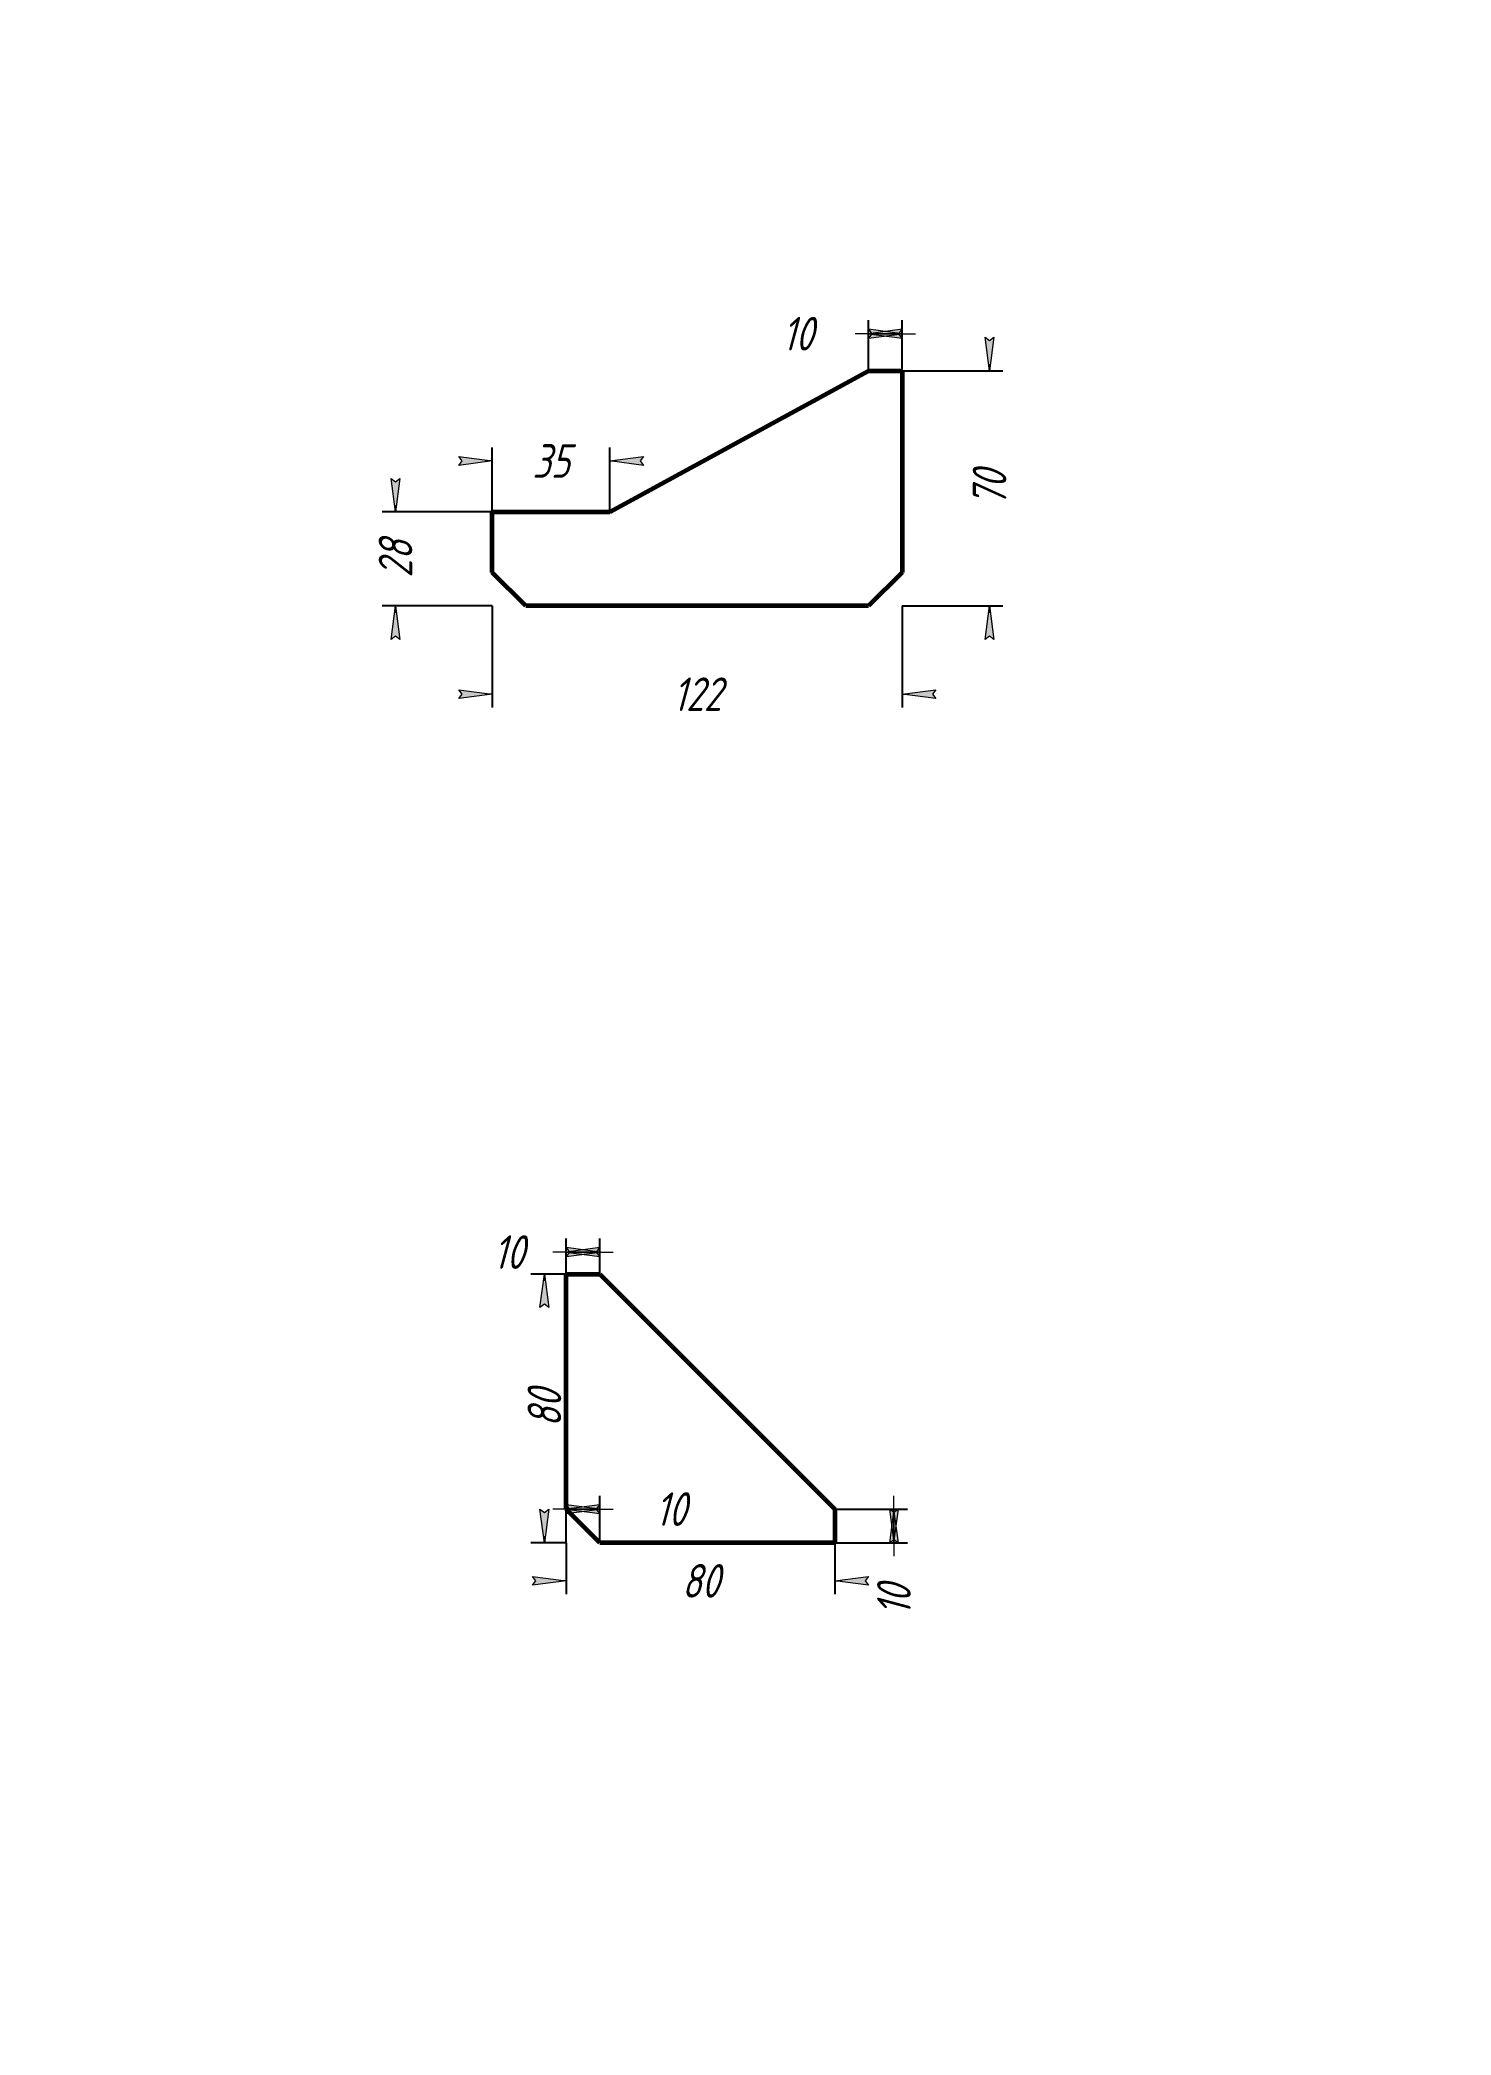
# Model space of a CAD drawing. Header units: millimetres. Extents: x 0 to 3150, y -266 to 488.
# Drawn here: x 840 to 1050, y 0 to 297 of the extents above; entities that cross this region are included whole.
import ezdxf

# ---------------------------------------------------------------- set-up
doc = ezdxf.new("R2010")
doc.units = ezdxf.units.MM
doc.linetypes.add('K5LT_BASIC', pattern=[0])
doc.linetypes.add('K5LT_THIN', pattern=[0])
doc.layers.add('Системный слой', color=7, linetype='Continuous')
doc.layers.add('Системный слой (1)', color=7, linetype='Continuous', true_color=0x909090)
doc.styles.add('KDIMTEXTSTYLE', font='GOST_AU.SHX', dxfattribs={"width": 0.96, "oblique": 15, "height": 5})
doc.dimstyles.new('KDIMSTYLE (0.50)', dxfattribs={"dimtxt": 5, "dimasz": 1, "dimexe": 2, "dimexo": 0, "dimgap": 1, "dimtad": 1, "dimlfac": 2, "dimtxsty": 'KDIMTEXTSTYLE', "dimsah": 1, "dimcen": 0, "dimdle": 1, "dimadec": 0, "dimazin": 0, "dimtfac": 0.667, "dimtmove": 0, "dimatfit": 3, "dimfxl": 1, "dimtvp": 1, "dimtolj": 1, "dimtzin": 0, "dimarcsym": 0})

msp = doc.modelspace()

# ---------------------------------------------------------------- blocks, each defined once
blk = doc.blocks.new('KDIMARROW_01')
at = {"layer": 'Системный слой'}
blk.add_hatch(color=0, dxfattribs=at).paths.add_polyline_path([(-5, -0.6582624912261956), (0, 0), (-5, 0.658262491226197), (-4.5, 5.51091059616309e-16)])
at = {"layer": 'Системный слой', "color": 0, "linetype": 'K5LT_THIN', "lineweight": 18}
for p, q in [((-4.5, 5.51091059616309e-16), (-5, 0.658262491226197)), ((-5, 0.658262491226197), (0, 0)), ((0, 0), (-5, -0.6582624912261956)), ((-5, -0.6582624912261956), (-4.5, 5.51091059616309e-16))]:
    blk.add_line(p, q, dxfattribs=at)
at = {"layer": 'Системный слой (1)', "color": 0, "linetype": 'K5LT_THIN', "lineweight": 18}
blk.add_line((0, 0), (-1, 0), dxfattribs=at)
blk = doc.blocks.new('KDIMARROW_02')
at = {"layer": 'Системный слой'}
blk.add_hatch(color=0, dxfattribs=at).paths.add_polyline_path([(4.5, -5.51091059616309e-16), (5, 0.6582624912261956), (0, 0), (5, -0.658262491226197)])
at = {"layer": 'Системный слой', "color": 0, "linetype": 'K5LT_THIN', "lineweight": 18}
for p, q in [((5, 0.6582624912261956), (0, 0)), ((0, 0), (5, -0.658262491226197)), ((0, 0), (7, -8.572527594031472e-16)), ((4.5, -5.51091059616309e-16), (5, 0.6582624912261956)), ((5, -0.658262491226197), (4.5, -5.51091059616309e-16))]:
    blk.add_line(p, q, dxfattribs=at)
at = {"layer": 'Системный слой (1)', "color": 0, "linetype": 'K5LT_THIN', "lineweight": 18}
blk.add_line((0, 0), (-1, 0), dxfattribs=at)

# ---------------------------------------------------------------- dimensions: what is measured, and where the dimension line sits
at = {"layer": 'Системный слой (1)', "color": 7}
for base, p1, p2, location, override in [((963.3157509909022, 253.2652074491879), (968.3157509909022, 247.7343692360124), (963.3157509909022, 247.7343692360124), (952.7599181280482, 253.2652074491879), {"dimexo": 0, "dimpost": '\\H5.0;\\W0.965;\\Q15;<>', "dimblk1": 'KDIMARROW_02', "dimblk2": 'KDIMARROW_02', "dimse1": 0, "dimse2": 0, "dimclrt": 7, "dimtolj": 1}), ((907.3157509909022, 234.3193687973222), (924.8157509909021, 226.7343692360124), (907.3157509909022, 226.7343692360124), (916.0657509909022, 234.3193687973222), {"dimexo": 0, "dimpost": '\\H5.0;\\W0.965;\\Q15;<>', "dimblk1": 'KDIMARROW_01', "dimblk2": 'KDIMARROW_01', "dimse1": 0, "dimse2": 0, "dimclrt": 7, "dimtolj": 1}), ((907.3157509909022, 199.5992768610207), (968.3157509909022, 212.7343692360124), (907.3157509909022, 212.7343692360124), (937.8157509909022, 199.5992768610207), {"dimexo": 0, "dimpost": '\\H5.0;\\W0.965;\\Q15;<>', "dimblk1": 'KDIMARROW_01', "dimblk2": 'KDIMARROW_01', "dimse1": 0, "dimse2": 0, "dimclrt": 7, "dimtolj": 1}), ((918.3157509909022, 116.5585944164196), (923.3157509909022, 113.2941992297521), (918.3157509909022, 113.2941992297521), (909.7599181280482, 116.5585944164196), {"dimexo": 0, "dimpost": '\\H5.0;\\W0.965;\\Q15;<>', "dimblk1": 'KDIMARROW_02', "dimblk2": 'KDIMARROW_02', "dimse1": 0, "dimse2": 0, "dimclrt": 7, "dimtolj": 1}), ((918.3157509909022, 78.29419922975212), (923.3157509909022, 73.29419922975212), (918.3157509909022, 73.29419922975212), (933.8715838537562, 78.29419922975212), {"dimexo": 0, "dimpost": '\\H5.0;\\W0.965;\\Q15;<>', "dimblk1": 'KDIMARROW_02', "dimblk2": 'KDIMARROW_02', "dimse1": 0, "dimse2": 0, "dimclrt": 7, "dimtolj": 1}), ((918.3157509909022, 67.61719405294534), (958.3157509909022, 73.29419922975211), (918.3157509909022, 73.29419922975212), (938.3157509909022, 67.61719405294534), {"dimexo": 0, "dimpost": '\\H5.0;\\W0.965;\\Q15;<>', "dimblk1": 'KDIMARROW_01', "dimblk2": 'KDIMARROW_01', "dimse1": 0, "dimse2": 0, "dimclrt": 7, "dimtolj": 1})]:
    msp.add_linear_dim(base=base, p1=p1, p2=p2, location=location, dimstyle='KDIMSTYLE (0.50)', override=override, dxfattribs=at).render()
for base, p1, p2, location, override in [((981.315316094788, 212.7343692360124), (968.3157509909022, 247.7343692360124), (968.3157509909022, 212.7343692360124), (981.315316094788, 230.2343692360124), {"dimexo": 0, "dimpost": '\\H5.0;\\W0.965;\\Q15;<>', "dimblk1": 'KDIMARROW_01', "dimblk2": 'KDIMARROW_01', "dimse1": 0, "dimse2": 0, "dimclrt": 7, "dimtolj": 1}), ((892.921324682068, 212.7343692360124), (907.3157509909022, 226.7343692360124), (907.3157509909022, 212.7343692360124), (892.921324682068, 219.7343692360124), {"dimexo": 0, "dimpost": '\\H5.0;\\W0.965;\\Q15;<>', "dimblk1": 'KDIMARROW_01', "dimblk2": 'KDIMARROW_01', "dimse1": 0, "dimse2": 0, "dimclrt": 7, "dimtolj": 1}), ((915.0767843347921, 113.2941992297521), (918.3157509909022, 73.29419922975212), (918.3157509909022, 113.2941992297521), (915.0767843347921, 93.29419922975214), {"dimexo": 0, "dimpost": '\\H5.0;\\W0.965;\\Q15;<>', "dimblk1": 'KDIMARROW_01', "dimblk2": 'KDIMARROW_01', "dimse1": 0, "dimse2": 0, "dimclrt": 7, "dimtolj": 1}), ((967.0854443633509, 73.29419922975211), (958.3157509909022, 78.29419922975211), (958.3157509909022, 73.29419922975211), (967.0854443633509, 64.7383663668981), {"dimexo": 0, "dimpost": '\\H5.0;\\W0.965;\\Q15;<>', "dimblk1": 'KDIMARROW_02', "dimblk2": 'KDIMARROW_02', "dimse1": 0, "dimse2": 0, "dimclrt": 7, "dimtolj": 1})]:
    msp.add_linear_dim(base=base, p1=p1, p2=p2, angle=90, location=location, dimstyle='KDIMSTYLE (0.50)', override=override, dxfattribs=at).render()

# ---------------------------------------------------------------- linework, layer by layer
at = {"layer": 'Системный слой (1)', "color": 5, "linetype": 'K5LT_BASIC', "lineweight": 60, "true_color": 0x0000ff}
for p, q in [((924.8157509909021, 226.7343692360124), (963.3157509909022, 247.7343692360124)), ((963.3157509909022, 247.7343692360124), (968.3157509909022, 247.7343692360124)), ((968.3157509909022, 247.7343692360124), (968.3157509909022, 217.7343692360124)), ((907.3157509909022, 217.7343692360124), (907.3157509909022, 226.7343692360124)), ((907.3157509909022, 226.7343692360124), (924.8157509909021, 226.7343692360124)), ((912.3157509909022, 212.7343692360124), (907.3157509909022, 217.7343692360124)), ((968.3157509909022, 217.7343692360124), (963.3157509909022, 212.7343692360124)), ((963.3157509909022, 212.7343692360124), (912.3157509909022, 212.7343692360124)), ((918.3157509909022, 78.29419922975212), (918.3157509909022, 113.2941992297521)), ((918.3157509909022, 113.2941992297521), (923.3157509909022, 113.2941992297521)), ((923.3157509909022, 113.2941992297521), (958.3157509909022, 78.29419922975211)), ((923.3157509909022, 73.29419922975212), (918.3157509909022, 78.29419922975212)), ((958.3157509909022, 78.29419922975211), (958.3157509909022, 73.29419922975211)), ((958.3157509909022, 73.29419922975211), (923.3157509909022, 73.29419922975212))]:
    msp.add_line(p, q, dxfattribs=at)

msp.set_redraw_order([(e.dxf.handle, doc.entitydb.next_handle()) for e in msp.query("TEXT MTEXT ATTDEF DIMENSION ARC_DIMENSION")])  # texts and dimensions are drawn at this point

doc.saveas('drawing.dxf')
